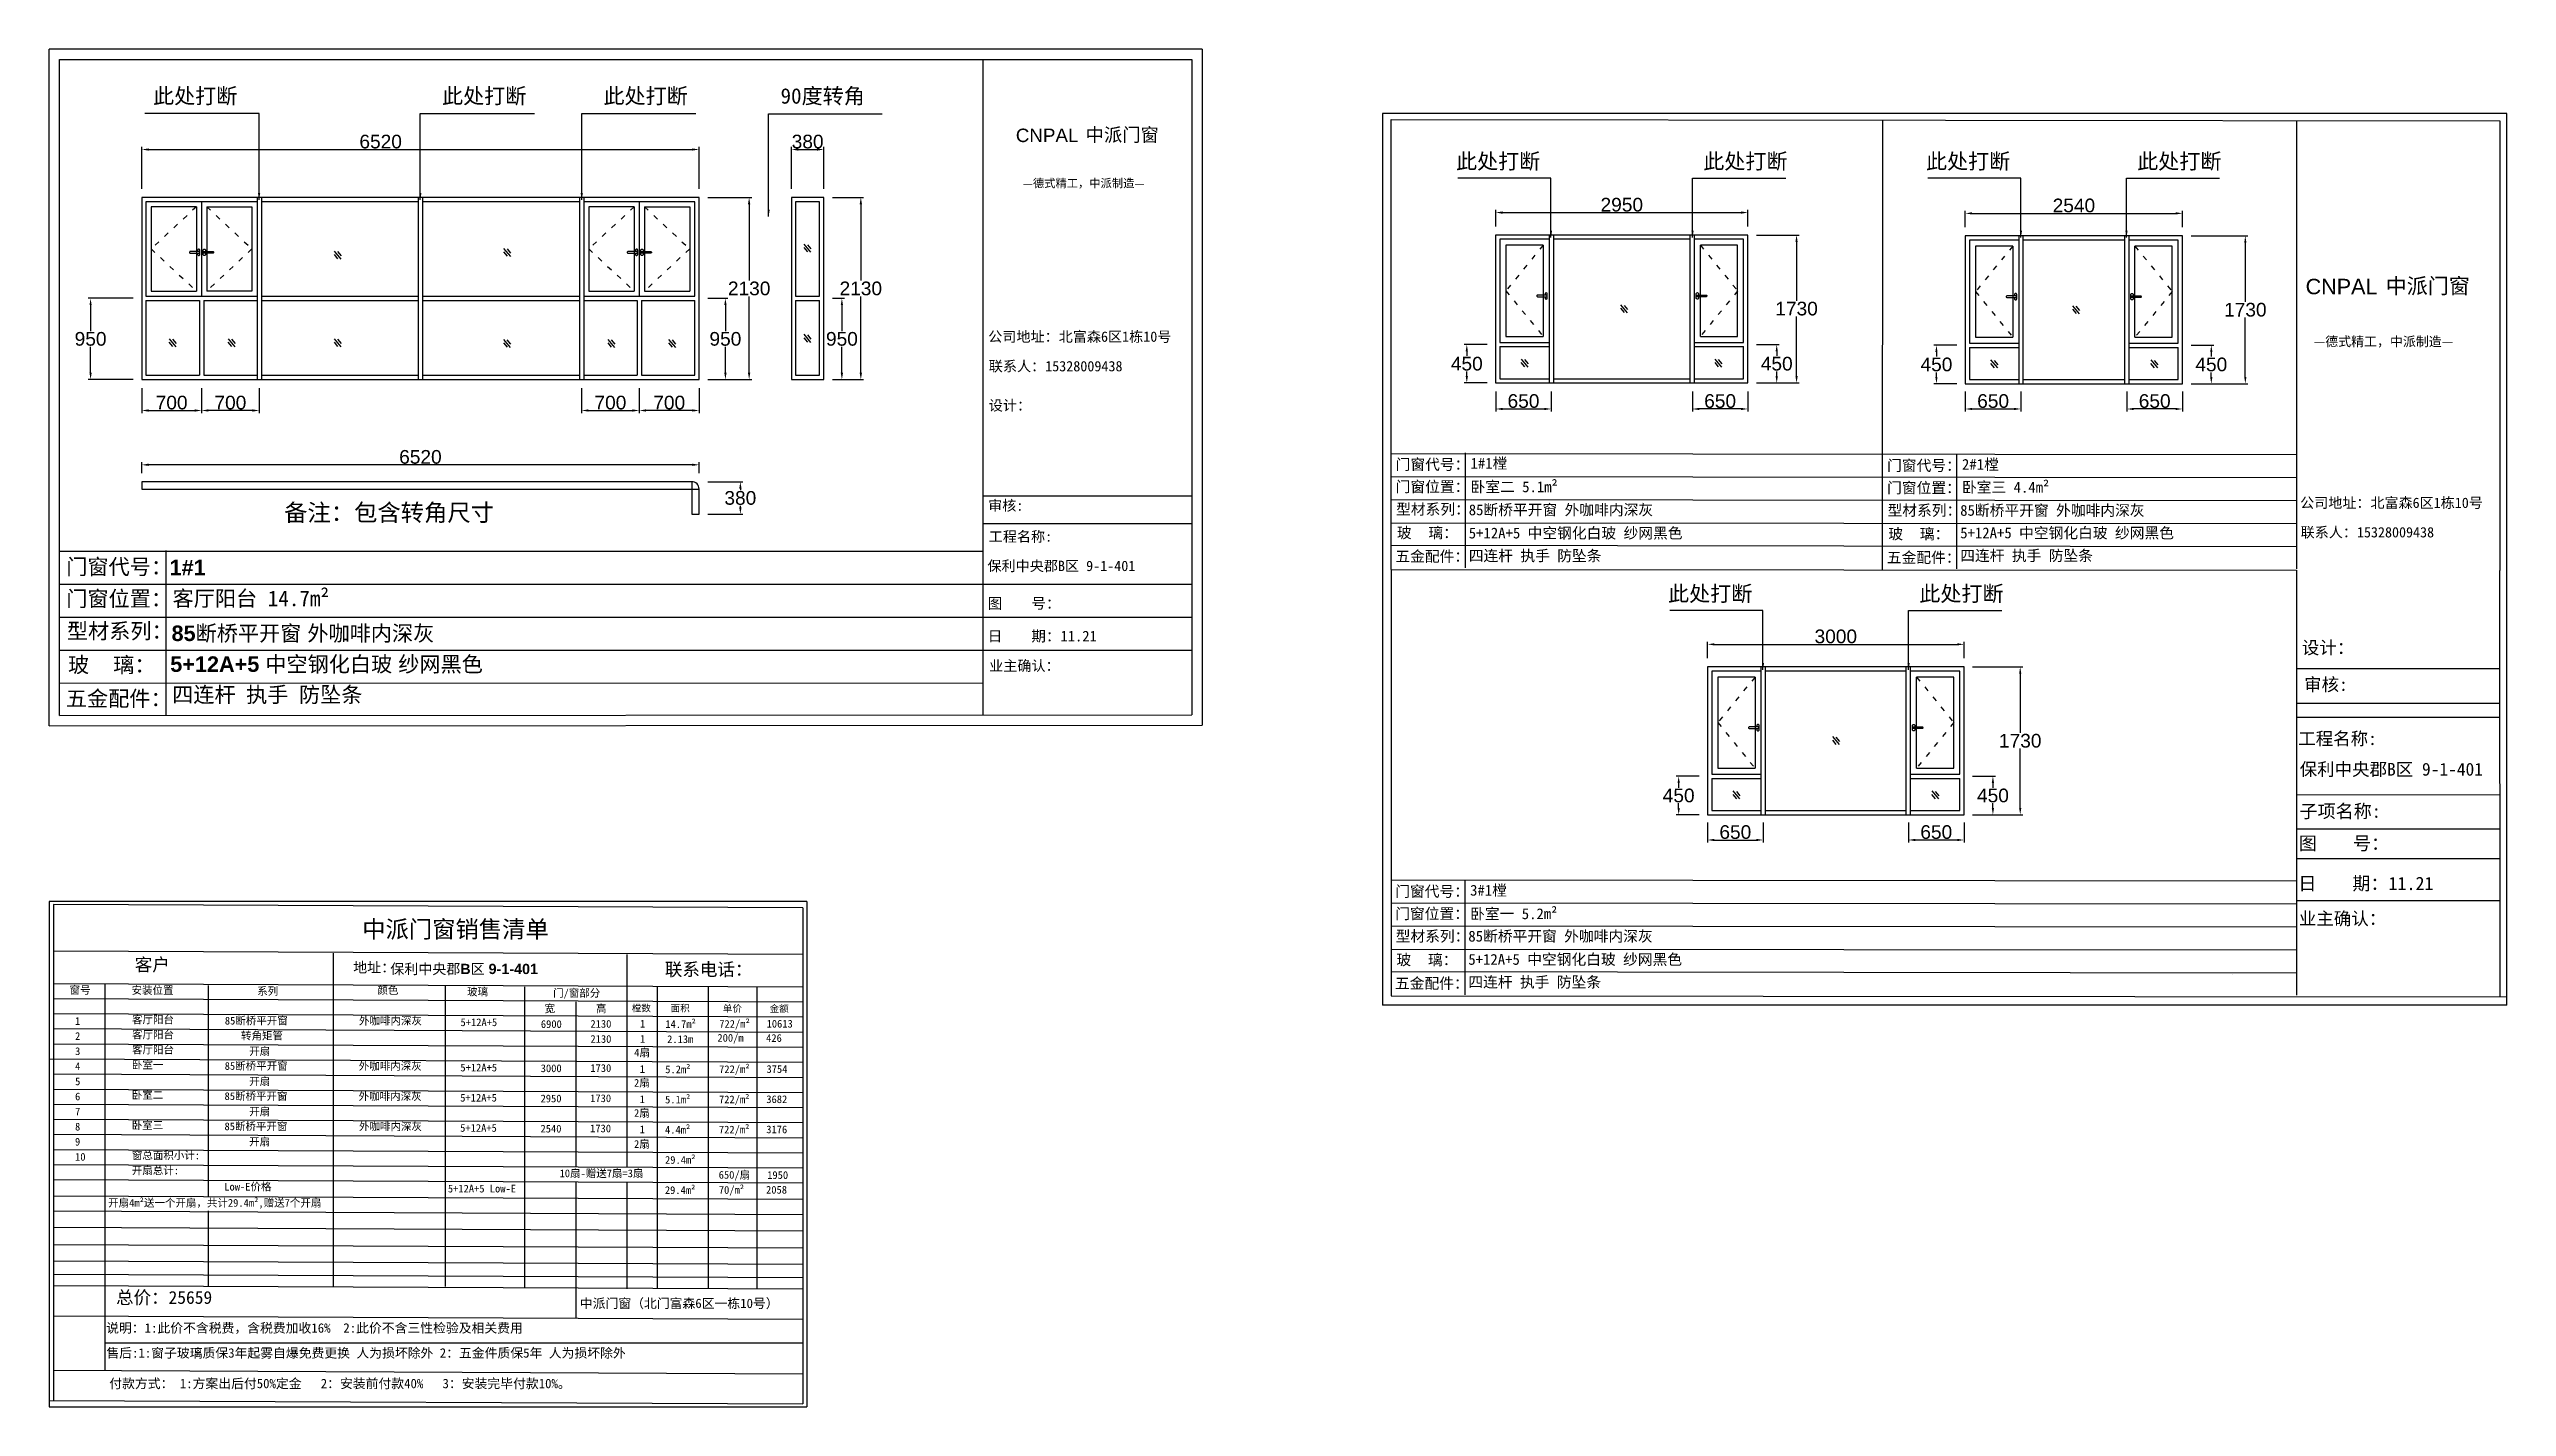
# Model space of a CAD drawing. Header units: inches. Extents: x -138455 to 599497, y -747149 to 13167.
# Drawn here: x 179709 to 208456, y -520233 to -504358 of the extents above; entities that cross this region are included whole.
import ezdxf

# ---------------------------------------------------------------- set-up
doc = ezdxf.new("R2010")
doc.units = ezdxf.units.IN
doc.header["$MEASUREMENT"] = 0
doc.header["$PDMODE"] = 35
doc.header["$PDSIZE"] = -3
doc.linetypes.add('ACAD_ISO03W100', pattern=[30, 12, -18])
doc.layers.add('0 @ 1', color=7, linetype='Continuous')
doc.styles.add('Annotative', font='arialbd.ttf')
doc.styles.add('MtXpl_', font='')
doc.styles.get("Standard").update_dxf_attribs({"font": 'arial.ttf'})
doc.styles.get('MtXpl_').set_extended_font_data('SimSun')
doc.dimstyles.get("Standard").update_dxf_attribs({"dimtxt": 80, "dimasz": 70, "dimexe": 40, "dimexo": 80, "dimgap": 0, "dimtad": 1, "dimtih": 1, "dimtoh": 1, "dimdec": 0, "dimzin": 0, "dimdsep": 46, "dimtxsty": 'Standard', "dimcen": 0.09, "dimadec": 0, "dimazin": 0, "dimtfac": 1, "dimtdec": 0, "dimtofl": 0, "dimtmove": 0, "dimatfit": 3, "dimfxl": 0, "dimtolj": 1, "dimtzin": 0, "dimarcsym": 0})

msp = doc.modelspace()

# ---------------------------------------------------------------- texts
for height, p in [(157.16, (191016.1, -505444)), (180.36, (206102.3, -507223.2))]:
    msp.add_text('CNPAL', height=height).set_placement(p)
at = {"style": 'MtXpl_'}
for s, height, p in [('中派门窗', 157.16, (191832.1, -505437.5)), ('—德式精工，中派制造—', 96.712, (191098.3, -505973.7)), ('中派门窗', 180.36, (207038.8, -507215.8)), ('公司地址：北富森6区1栋10号', 120.89, (190693.1, -507779.2)), ('—德式精工，中派制造—', 110.99, (206196.7, -507831.2)), ('联系人：15328009438', 120.89, (190699.7, -508124.8)), ('设计：', 120.89, (190699.9, -508583.6)), ('审核:', 120.89, (190692.1, -509754)), ('公司地址：北富森6区1栋10号', 120.577, (206038.2, -509721.9)), ('联系人：15328009438', 120.577, (206044.8, -510066.6)), ('工程名称:', 120.89, (190699.3, -510117)), ('保利中央郡B区 9-1-401', 120.89, (190684.5, -510460.2)), ('图    号：', 124.92, (190687.3, -510900.2)), ('日    期：11.21', 124.922, (190687.7, -511282.9)), ('设计：', 149.85, (206058.5, -511430.6)), ('业主确认：', 120.89, (190704.5, -511627.5)), ('审核:', 149.85, (206084.4, -511861)), ('工程名称:', 149.85, (206015.7, -512494.3)), ('保利中央郡B区 9-1-401', 149.846, (206033, -512852.5)), ('子项名称:', 154.84, (206031.2, -513345.2)), ('图    号：', 154.84, (206023.8, -513720.7)), ('日    期：11.21', 154.844, (206016.7, -514190.1)), ('业主确认：', 149.85, (206023.3, -514598.4))]:
    msp.add_text(s, height=height, dxfattribs=at).set_placement(p)
at = {"layer": '0 @ 1', "style": 'Annotative'}
for s, height, p in [('门窗代号：', 126.53, (195458.5, -509275.7)), ('门窗代号：', 126.53, (201206.8, -509288.9)), ('型材系列：', 126.53, (195463.8, -509799.7)), ('门窗位置：', 126.53, (195458.5, -509536.4)), ('型材系列：', 126.53, (201212.1, -509813)), ('门窗位置：', 126.53, (201206.8, -509549.6)), ('玻    璃：', 126.53, (195472.7, -510075.8)), ('玻    璃：', 126.53, (201221, -510089.1)), ('五金配件：', 126.53, (195455.4, -510350.9)), ('五金配件：', 126.53, (201203.7, -510364.2)), ('门窗代号：', 181.34, (179909.6, -510500.2)), ('1#1', 181.34, (181118, -510508.8)), ('门窗位置：', 181.34, (179909.6, -510873.7)), ('型材系列：', 181.34, (179917.2, -511251.1)), ('85断桥平开窗 外咖啡内深灰', 181.335, (181141, -511278.4)), ('玻    璃：', 181.34, (179929.9, -511646.8)), ('5+12A+5 中空钢化白玻 纱网黑色', 181.335, (181125.6, -511639)), ('五金配件：', 181.34, (179905.1, -512041.1)), ('门窗代号：', 126.53, (195453.5, -514268.5)), ('门窗位置：', 126.53, (195453.5, -514529.2)), ('型材系列：', 126.53, (195458.9, -514792.5)), ('保利中央郡B区 9-1-401', 120, (183699.7, -515172.6)), ('玻    璃：', 126.53, (195467.7, -515068.7)), ('五金配件：', 126.53, (195450.4, -515343.8))]:
    msp.add_text(s, height=height, dxfattribs=at).set_placement(p)
for s, width, heights, insert, char_height, attachment_point in [('{\\fSimSun|b1|i0|c134|p2;此处打断}', 1671.847, [0], (181910.7, -504814), 180.693, 3), ('{\\fSimSun|b1|i0|c134|p2;此处打断}', 1671.847, [0], (184304.8, -504814), 180.693, 1), ('{\\fSimSun|b1|i0|c134|p2;此处打断}', 1671.847, [0], (186193, -504814), 180.693, 1), ('{\\fSimSun|b1|i0|c134|p2;90度转角}', 1671.847, [0], (188264.2, -504814), 180.693, 1), ('{\\fSimSun|b1|i0|c134|p2;此处打断}', 1378.789, [0], (196165, -505577.7), 180.693, 1), ('{\\fSimSun|b1|i0|c134|p2;此处打断}', 1378.789, [0], (200042.1, -505577.7), 180.693, 3), ('{\\fSimSun|b1|i0|c134|p2;此处打断}', 1378.789, [0], (201661.4, -505577.7), 180.693, 1), ('{\\fSimSun|b1|i0|c134|p2;此处打断}', 1378.789, [0], (205117.6, -505577.7), 180.693, 3), ('{\\fSimSun|b1|i0|c134|p2;1#1樘}', 4396.385, [0], (196334.7, -509136.2), 126.534, 1), ('{\\fSimSun|b1|i0|c134|p2;卧室二 5.1m²}', 4396.385, [0], (196334.8, -509411.3), 126.534, 1), ('{\\fSimSun|b1|i0|c134|p2;2#1樘}', 4396.385, [0], (202083, -509149.5), 126.534, 1), ('{\\fSimSun|b1|i0|c134|p2;备注：包含转角尺寸}', 4396.385, [0], (182457.5, -509675.9), 200, 1), ('{\\fSimSun|b1|i0|c134|p2;85断桥平开窗 外咖啡内深灰}', 4396.385, [0], (196313.7, -509680.9), 126.534, 1), ('{\\fSimSun|b1|i0|c134|p2;85断桥平开窗 外咖啡内深灰}', 4396.385, [0], (202062, -509687), 126.534, 1), ('{\\fSimSun|b1|i0|c134|p2;卧室三 4.4m²}', 4396.385, [0], (202083.1, -509417), 126.534, 1), ('{\\fSimSun|b1|i0|c134|p2;5+12A+5 中空钢化白玻 纱网黑色}', 4396.385, [0], (196313.8, -509952.2), 126.534, 1), ('{\\fSimSun|b1|i0|c134|p2;5+12A+5 中空钢化白玻 纱网黑色}', 4396.385, [0], (202062.1, -509950.6), 126.534, 1), ('{\\fSimSun|b1|i0|c134|p2;四连杆 执手 防坠条}', 4396.385, [175.9], (196313.9, -510217.3), 126.534, 1), ('{\\fSimSun|b1|i0|c134|p2;四连杆 执手 防坠条}', 4396.385, [175.9], (202062.1, -510215.7), 126.534, 1), ('{\\fSimSun|b1|i0|c134|p2;客厅阳台 14.7m²}', 4396.385, [0], (181153.3, -510689.5), 181.335, 1), ('{\\fSimSun|b1|i0|c134|p2;此处打断}', 1378.789, [0], (198644.8, -510633.7), 180.693, 1), ('{\\fSimSun|b1|i0|c134|p2;此处打断}', 1378.789, [0], (202569.3, -510633.7), 180.693, 3), ('{\\fSimSun|b1|i0|c134|p2;四连杆 执手 防坠条}', 7563.173, [0], (181148.2, -511814.2), 181.335, 1), ('{\\fSimSun|b1|i0|c134|p2;3#1樘}', 4396.385, [0], (196329.7, -514129.1), 126.534, 1), ('{\\fSimSun|b1|i0|c134|p2;中派门窗销售清单}', 2802.276, [0], (183370.8, -514547.5), 200, 1), ('{\\fSimSun|b1|i0|c134|p2;卧室一 5.2m²}', 4396.385, [0], (196329.8, -514404.1), 126.534, 1), ('{\\fSimSun|b1|i0|c134|p2;85断桥平开窗 外咖啡内深灰}', 4396.385, [0], (196308.7, -514666.1), 126.534, 1), ('{\\fSimSun|b1|i0|c134|p2;客户}', 485.592, [0], (180711, -514987.6), 150, 1), ('{\\fSimSun|b1|i0|c134|p2;地址：}', 3483.473, [0], (183265.5, -515034.3), 120, 1), ('{\\fSimSun|b1|i0|c134|p2;联系电话：}', 1409.924, [0], (186911.7, -515042.6), 150, 1), ('{\\fSimSun|b1|i0|c134|p2;5+12A+5 中空钢化白玻 纱网黑色}', 4396.385, [0], (196308.8, -514937.5), 126.534, 1), ('{\\fSimSun|b1|i0|c134|p2;窗号}', 485.592, [0], (179948.2, -515314.1), 90, 1), ('{\\fSimSun|b1|i0|c134|p2;安装位置}', 706.927, [0], (180673.1, -515316.5), 90, 1), ('{\\fSimSun|b1|i0|c134|p2;系列}', 485.592, [0], (182143.2, -515326.7), 90, 1), ('{\\fSimSun|b1|i0|c134|p2;颜色}', 485.592, [0], (183549.3, -515315.4), 90, 1), ('{\\fSimSun|b1|i0|c134|p2;玻璃}', 485.592, [0], (184597.6, -515334.3), 90, 1), ('{\\fSimSun|b1|i0|c134|p2;门/窗部分}', 603.897, [0], (185603.6, -515349), 90, 1), ('{\\fSimSun|b1|i0|c134|p2;四连杆 执手 防坠条}', 4396.385, [175.9], (196308.9, -515202.6), 126.534, 1), ('{\\fSimSun|b1|i0|c134|p2;1}', 485.592, [0], (180012.6, -515676.3), 90, 1), ('{\\fSimSun|b1|i0|c134|p2;客厅阳台}', 1226.654, [0], (180679.1, -515659.2), 90, 1), ('{\\fSimSun|b1|i0|c134|p2;85断桥平开窗}', 1528.495, [129], (181764.2, -515672.6), 90, 1), ('{\\fSimSun|b1|i0|c134|p2;外咖啡内深灰}', 1460.301, [0], (183333.4, -515674.2), 90, 1), ('{\\fSimSun|b1|i0|c134|p2;5+12A+5}', 1460.301, [0], (184521.1, -515691), 90, 1), ('{\\fSimSun|b1|i0|c134|p2;宽 }', 603.897, [0], (185504.8, -515531.1), 90, 1), ('{\\fSimSun|b1|i0|c134|p2;2130}', 1460.301, [0], (186040.8, -515709.8), 90, 1), ('{\\fSimSun|b1|i0|c134|p2;高 }', 603.897, [0], (186104.8, -515531.1), 90, 1), ('{\\fSimSun|b1|i0|c134|p2;樘数}', 603.897, [0], (186523.6, -515531.3), 80, 1), ('{\\fSimSun|b1|i0|c134|p2;1}', 102.542, [0], (186619.4, -515708.5), 90, 1), ('{\\fSimSun|b1|i0|c134|p2;14.7m²}', 1460.301, [0], (186917, -515712.3), 90, 1), ('{\\fSimSun|b1|i0|c134|p2;面积}', 603.897, [0], (186978, -515531.3), 80, 1), ('{\\fSimSun|b1|i0|c134|p2;722/m²}', 1460.301, [0], (187547.4, -515710.4), 90, 1), ('{\\fSimSun|b1|i0|c134|p2;单价}', 603.897, [0], (187589, -515535), 80, 1), ('{\\fSimSun|b1|i0|c134|p2;10613}', 1460.301, [0], (188101.2, -515708.4), 90, 1), ('{\\fSimSun|b1|i0|c134|p2;金额}', 603.897, [0], (188135.9, -515536.5), 80, 1), ('{\\fSimSun|b1|i0|c134|p2;2}', 485.592, [0], (180012.6, -515852.8), 90, 1), ('{\\fSimSun|b1|i0|c134|p2;客厅阳台}', 1226.654, [0], (180679.1, -515835.7), 90, 1), ('{\\fSimSun|b1|i0|c134|p2;客厅阳台}', 1226.654, [0], (180679.1, -516012.2), 90, 1), ('{\\fSimSun|b1|i0|c134|p2;转角矩管}', 1528.495, [129], (181953.5, -515849), 90, 1), ('{\\fSimSun|b1|i0|c134|p2;6900}', 1460.301, [0], (185460.7, -515712.4), 90, 1), ('{\\fSimSun|b1|i0|c134|p2;2130}', 1460.301, [0], (186040.8, -515886.3), 90, 1), ('{\\fSimSun|b1|i0|c134|p2;1}', 102.542, [0], (186619.4, -515885), 90, 1), ('{\\fSimSun|b1|i0|c134|p2;2.13m}', 1460.301, [0], (186937.5, -515888.8), 90, 1), ('{\\fSimSun|b1|i0|c134|p2;200/m}', 1460.301, [0], (187525.9, -515873.2), 90, 1), ('{\\fSimSun|b1|i0|c134|p2;426}', 1460.301, [0], (188095.2, -515875.8), 90, 1), ('{\\fSimSun|b1|i0|c134|p2;4}', 485.592, [0], (180012.6, -516205.8), 90, 1), ('{\\fSimSun|b1|i0|c134|p2;3}', 485.592, [0], (180012.6, -516029.3), 90, 1), ('{\\fSimSun|b1|i0|c134|p2;卧室一}', 1226.654, [0], (180677.5, -516188.8), 90, 1), ('{\\fSimSun|b1|i0|c134|p2;85断桥平开窗}', 1528.495, [129], (181762.6, -516202.1), 90, 1), ('{\\fSimSun|b1|i0|c134|p2;开扇}', 1528.495, [129], (182049.4, -516029.5), 90, 1), ('{\\fSimSun|b1|i0|c134|p2;外咖啡内深灰}', 1460.301, [0], (183331, -516203.8), 90, 1), ('{\\fSimSun|b1|i0|c134|p2;5+12A+5}', 1460.301, [0], (184519.5, -516220.6), 90, 1), ('{\\fSimSun|b1|i0|c134|p2;3000}', 1460.301, [0], (185459, -516229.3), 90, 1), ('{\\fSimSun|b1|i0|c134|p2;1730}', 1460.301, [0], (186039.2, -516226.7), 90, 1), ('{\\fSimSun|b1|i0|c134|p2;4扇}', 454.003, [0], (186552.1, -516046.1), 90, 1), ('{\\fSimSun|b1|i0|c134|p2;1}', 102.542, [0], (186617.8, -516238.1), 90, 1), ('{\\fSimSun|b1|i0|c134|p2;5.2m²}', 1460.301, [0], (186915.3, -516241.9), 90, 1), ('{\\fSimSun|b1|i0|c134|p2;722/m²}', 1460.301, [0], (187545.7, -516240), 90, 1), ('{\\fSimSun|b1|i0|c134|p2;3754}', 1460.301, [0], (188099.6, -516238), 90, 1), ('{\\fSimSun|b1|i0|c134|p2;5}', 485.592, [0], (180012.6, -516382.2), 90, 1), ('{\\fSimSun|b1|i0|c134|p2;6}', 485.592, [0], (180012.6, -516558.7), 90, 1), ('{\\fSimSun|b1|i0|c134|p2;卧室二}', 1226.654, [0], (180675.8, -516541.9), 90, 1), ('{\\fSimSun|b1|i0|c134|p2;85断桥平开窗}', 1528.495, [129], (181761, -516555.3), 90, 1), ('{\\fSimSun|b1|i0|c134|p2;开扇}', 1528.495, [129], (182049.4, -516382.4), 90, 1), ('{\\fSimSun|b1|i0|c134|p2;外咖啡内深灰}', 1460.301, [0], (183329.4, -516556.6), 90, 1), ('{\\fSimSun|b1|i0|c134|p2;5+12A+5}', 1460.301, [0], (184517.9, -516573.7), 90, 1), ('{\\fSimSun|b1|i0|c134|p2;2扇}', 454.003, [0], (186550.5, -516399.1), 90, 1), ('{\\fSimSun|b1|i0|c134|p2;722/m²}', 1460.301, [0], (187544.1, -516593.1), 90, 1), ('{\\fSimSun|b1|i0|c134|p2;7}', 485.592, [0], (180012.6, -516735.2), 90, 1), ('{\\fSimSun|b1|i0|c134|p2;开扇}', 1528.495, [129], (182049.4, -516735.3), 90, 1), ('{\\fSimSun|b1|i0|c134|p2;2950}', 1460.301, [0], (185457.4, -516582.4), 90, 1), ('{\\fSimSun|b1|i0|c134|p2;1730}', 1460.301, [0], (186037.5, -516579.8), 90, 1), ('{\\fSimSun|b1|i0|c134|p2;2扇}', 454.003, [0], (186550.5, -516752), 90, 1), ('{\\fSimSun|b1|i0|c134|p2;1}', 102.542, [0], (186616.2, -516591.2), 90, 1), ('{\\fSimSun|b1|i0|c134|p2;5.1m²}', 1460.301, [0], (186913.7, -516595), 90, 1), ('{\\fSimSun|b1|i0|c134|p2;3682}', 1460.301, [0], (188097.9, -516591.1), 90, 1), ('{\\fSimSun|b1|i0|c134|p2;9}', 485.592, [0], (180011.6, -517088.1), 90, 1), ('{\\fSimSun|b1|i0|c134|p2;8}', 485.592, [0], (180012.1, -516911.6), 90, 1), ('{\\fSimSun|b1|i0|c134|p2;卧室三}', 1226.654, [0], (180675, -516894.7), 90, 1), ('{\\fSimSun|b1|i0|c134|p2;85断桥平开窗}', 1528.495, [129], (181760.2, -516908), 90, 1), ('{\\fSimSun|b1|i0|c134|p2;开扇}', 1528.495, [129], (182047.8, -517088.3), 90, 1), ('{\\fSimSun|b1|i0|c134|p2;外咖啡内深灰}', 1460.301, [0], (183333.4, -516909.5), 90, 1), ('{\\fSimSun|b1|i0|c134|p2;5+12A+5}', 1460.301, [0], (184517, -516926.5), 90, 1), ('{\\fSimSun|b1|i0|c134|p2;2540}', 1460.301, [0], (185456.6, -516935.1), 90, 1), ('{\\fSimSun|b1|i0|c134|p2;1730}', 1460.301, [0], (186036.7, -516932.6), 90, 1), ('{\\fSimSun|b1|i0|c134|p2;2扇}', 454.003, [0], (186550.5, -517114.8), 90, 1), ('{\\fSimSun|b1|i0|c134|p2;1}', 102.542, [0], (186615.4, -516944), 90, 1), ('{\\fSimSun|b1|i0|c134|p2;4.4m²}', 1460.301, [0], (186912.9, -516947.8), 90, 1), ('{\\fSimSun|b1|i0|c134|p2;722/m²}', 1460.301, [0], (187543.3, -516945.9), 90, 1), ('{\\fSimSun|b1|i0|c134|p2;3176}', 1460.301, [0], (188097.1, -516943.9), 90, 1), ('{\\fSimSun|b1|i0|c134|p2;10}', 485.592, [0], (180012.6, -517264.6), 90, 1), ('{\\fSimSun|b1|i0|c134|p2;开扇总计:}', 1226.654, [0], (180676.6, -517424.1), 90, 1), ('{\\fSimSun|b1|i0|c134|p2;窗总面积小计:}', 1226.654, [0], (180676.6, -517247.7), 90, 1), ('{\\fSimSun|b1|i0|c134|p2;29.4m²}', 1460.301, [0], (186912.9, -517300.7), 90, 1), ('{\\fSimSun|b1|i0|c134|p2;Low-E价格}', 1528.495, [129], (181757.7, -517613.9), 90, 1), ('{\\fSimSun|b1|i0|c134|p2;5+12A+5 Low-E}', 1226.654, [0], (184373.5, -517636.2), 90, 1), ('{\\fSimSun|b1|i0|c134|p2;10扇-赠送7扇=3扇}', 1092.847, [0], (185679.7, -517457.6), 90, 1), ('{\\fSimSun|b1|i0|c134|p2;29.4m²}', 1460.301, [0], (186911.3, -517653.7), 90, 1), ('{\\fSimSun|b1|i0|c134|p2;650/扇}', 1460.301, [0], (187540.9, -517475.3), 90, 1), ('{\\fSimSun|b1|i0|c134|p2;70/m²}', 1460.301, [0], (187542.5, -517651.7), 90, 1), ('{\\fSimSun|b1|i0|c134|p2;2058}', 1460.301, [0], (188094.7, -517649.9), 90, 1), ('{\\fSimSun|b1|i0|c134|p2;1950}', 1460.301, [0], (188108.2, -517477.9), 90, 1), ('{\\fSimSun|b1|i0|c134|p2;开扇4m²送一个开扇，共计29.4m²,赠送7个开扇}', 3536.979, [0], (180399.9, -517802.5), 90, 1), ('{\\fSimSun|b1|i0|c134|p2;总价：25659}', 4715.707, [0], (180492.3, -518878.8), 150, 1), ('{\\fSimSun|b1|i0|c134|p2;中派门窗（北门富森6区一栋10号）}', 2734.804, [0], (185916.9, -518967.9), 110, 1), ('{\\fSimSun|b1|i0|c134|p2;说明：1:此价不含税费，含税费加收16%  2:此价不含三性检验及相关费用}', 6113.097, [0], (180375.9, -519255.6), 110, 1), ('{\\fSimSun|b1|i0|c134|p2;售后:1:窗子玻璃质保3年起雾自爆免费更换 人为损坏除外 2：五金件质保5年 人为损坏除外  }', 6510.182, [0], (180378.5, -519547.8), 110, 1), ('{\\fSimSun|b1|i0|c134|p2;付款方式： 1:方案出后付50%定金   2：安装前付款40%   3：安装完毕付款10%。}', 7146.186, [0], (180412.4, -519905), 110, 1)]:
    msp.add_mtext_dynamic_manual_height_columns(s, width=width, gutter_width=903.5, heights=heights, dxfattribs=dict(at, insert=insert, char_height=char_height, attachment_point=attachment_point))

# ---------------------------------------------------------------- blocks, each defined once
blk = doc.blocks.new('123as')
at = {"color": 0}
for p, q in [((90189, 51387), (90252, 51462)), ((90194, 51330), (90312, 51470)), ((90251, 51335), (90314, 51410))]:
    blk.add_line(p, q, dxfattribs=at)
blk = doc.blocks.new('*D2278')
at = {"color": 0, "lineweight": -2, "transparency": 16777216}
for p, q in [((199107, -511480), (199107, -511287)), ((199187, -511317), (202027, -511317)), ((202107, -511480), (202107, -511287))]:
    blk.add_line(p, q, dxfattribs=at)
at = {"color": 0, "transparency": 16777216}
for points in [[(199187, -511304), (199187, -511330), (199107, -511317)], [(202027, -511304), (202027, -511330), (202107, -511317)]]:
    blk.add_solid(points, dxfattribs=at)
at = {"layer": 'Defpoints', "color": 0, "transparency": 16777216}
for p in [(202107, -511317), (199107, -511580), (202107, -511580)]:
    blk.add_point(p, dxfattribs=at)
at = {"color": 0, "transparency": 16777216, "insert": (200607, -511225), "char_height": 160, "attachment_point": 5}
blk.add_mtext('\\A1;3000', dxfattribs=at)
blk = doc.blocks.new('*D2279')
at = {"color": 0, "lineweight": -2, "transparency": 16777216}
for p, q in [((202207, -511580), (202794, -511580)), ((202764, -511660), (202764, -512353)), ((202764, -513230), (202764, -512536)), ((202207, -513310), (202794, -513310))]:
    blk.add_line(p, q, dxfattribs=at)
at = {"color": 0, "transparency": 16777216}
for points in [[(202751, -511660), (202777, -511660), (202764, -511580)], [(202751, -513230), (202777, -513230), (202764, -513310)]]:
    blk.add_solid(points, dxfattribs=at)
at = {"layer": 'Defpoints', "color": 0, "transparency": 16777216}
for p in [(202107, -511580), (202107, -513310), (202764, -513310)]:
    blk.add_point(p, dxfattribs=at)
at = {"color": 0, "transparency": 16777216, "insert": (202764, -512445), "char_height": 160, "attachment_point": 5}
blk.add_mtext('\\A1;1730', dxfattribs=at)
blk = doc.blocks.new('*D2280')
at = {"color": 0, "lineweight": -2, "transparency": 16777216}
for p, q in [((196629, -506431), (196629, -506238)), ((196709, -506268), (199499, -506268)), ((199579, -506431), (199579, -506238))]:
    blk.add_line(p, q, dxfattribs=at)
at = {"color": 0, "transparency": 16777216}
for points in [[(196709, -506255), (196709, -506282), (196629, -506268)], [(199499, -506255), (199499, -506282), (199579, -506268)]]:
    blk.add_solid(points, dxfattribs=at)
at = {"layer": 'Defpoints', "color": 0, "transparency": 16777216}
for p in [(199579, -506268), (196629, -506531), (199579, -506531)]:
    blk.add_point(p, dxfattribs=at)
at = {"color": 0, "transparency": 16777216, "insert": (198104, -506177), "char_height": 160, "attachment_point": 5}
blk.add_mtext('\\A1;2950', dxfattribs=at)
blk = doc.blocks.new('*D2281')
at = {"color": 0, "lineweight": -2, "transparency": 16777216}
for p, q in [((199679, -506531), (200178, -506531)), ((200148, -506611), (200148, -507301)), ((200148, -508181), (200148, -507484)), ((199679, -508261), (200178, -508261))]:
    blk.add_line(p, q, dxfattribs=at)
at = {"color": 0, "transparency": 16777216}
for points in [[(200135, -506611), (200161, -506611), (200148, -506531)], [(200135, -508181), (200161, -508181), (200148, -508261)]]:
    blk.add_solid(points, dxfattribs=at)
at = {"layer": 'Defpoints', "color": 0, "transparency": 16777216}
for p in [(199579, -506531), (199579, -508261), (200148, -508261)]:
    blk.add_point(p, dxfattribs=at)
at = {"color": 0, "transparency": 16777216, "insert": (200148, -507392), "char_height": 160, "attachment_point": 5}
blk.add_mtext('\\A1;1730', dxfattribs=at)
blk = doc.blocks.new('*D2282')
at = {"color": 0, "lineweight": -2, "transparency": 16777216}
for p, q in [((202122, -506440), (202122, -506248)), ((202202, -506278), (204582, -506278)), ((204662, -506440), (204662, -506248))]:
    blk.add_line(p, q, dxfattribs=at)
at = {"color": 0, "transparency": 16777216}
for points in [[(202202, -506264), (202202, -506291), (202122, -506278)], [(204582, -506264), (204582, -506291), (204662, -506278)]]:
    blk.add_solid(points, dxfattribs=at)
at = {"layer": 'Defpoints', "color": 0, "transparency": 16777216}
for p in [(204662, -506278), (202122, -506540), (204662, -506540)]:
    blk.add_point(p, dxfattribs=at)
at = {"color": 0, "transparency": 16777216, "insert": (203392, -506186), "char_height": 160, "attachment_point": 5}
blk.add_mtext('\\A1;2540', dxfattribs=at)
blk = doc.blocks.new('*D2283')
at = {"color": 0, "lineweight": -2, "transparency": 16777216}
for p, q in [((204762, -506540), (205427, -506540)), ((205397, -506620), (205397, -507313)), ((205397, -508190), (205397, -507497)), ((204762, -508270), (205427, -508270))]:
    blk.add_line(p, q, dxfattribs=at)
at = {"color": 0, "transparency": 16777216}
for points in [[(205384, -506620), (205410, -506620), (205397, -506540)], [(205384, -508190), (205410, -508190), (205397, -508270)]]:
    blk.add_solid(points, dxfattribs=at)
at = {"layer": 'Defpoints', "color": 0, "transparency": 16777216}
for p in [(204662, -506540), (204662, -508270), (205397, -508270)]:
    blk.add_point(p, dxfattribs=at)
at = {"color": 0, "transparency": 16777216, "insert": (205397, -507405), "char_height": 160, "attachment_point": 5}
blk.add_mtext('\\A1;1730', dxfattribs=at)
blk = doc.blocks.new('dzcs')
blk.add_lwpolyline([(142096, -3328), (142196, -3328, 0.414214), (142206, -3318), (142206, -3318, 0.414214), (142196, -3308), (142096, -3308, 0.414214), (142086, -3318), (142086, -3318, 0.414214)], format="xyb", close=True)
blk.add_lwpolyline([(142182, -3328), (142182, -3342, 0.414214), (142196, -3355), (142196, -3355, 0.414214), (142209, -3342), (142209, -3294, 0.414214), (142196, -3280), (142196, -3280, 0.414214), (142182, -3294), (142182, -3308)], format="xyb")
blk = doc.blocks.new('*D2284')
at = {"color": 0, "lineweight": -2, "transparency": 16777216}
for p, q in [((180792, -505991), (180792, -505501)), ((180872, -505531), (187232, -505531)), ((187312, -505991), (187312, -505501))]:
    blk.add_line(p, q, dxfattribs=at)
at = {"color": 0, "transparency": 16777216}
for points in [[(180872, -505518), (180872, -505544), (180792, -505531)], [(187232, -505518), (187232, -505544), (187312, -505531)]]:
    blk.add_solid(points, dxfattribs=at)
at = {"layer": 'Defpoints', "color": 0, "transparency": 16777216}
for p in [(187312, -505531), (180792, -506091), (187312, -506091)]:
    blk.add_point(p, dxfattribs=at)
at = {"color": 0, "transparency": 16777216, "insert": (183587, -505439), "char_height": 160, "attachment_point": 5}
blk.add_mtext('\\A1;6520', dxfattribs=at)
blk = doc.blocks.new('*D2285')
at = {"color": 0, "lineweight": -2, "transparency": 16777216}
for p, q in [((187412, -506091), (187927, -506091)), ((187897, -506171), (187897, -507064)), ((187897, -508141), (187897, -507248)), ((187412, -508221), (187927, -508221))]:
    blk.add_line(p, q, dxfattribs=at)
at = {"color": 0, "transparency": 16777216}
for points in [[(187883, -506171), (187910, -506171), (187897, -506091)], [(187883, -508141), (187910, -508141), (187897, -508221)]]:
    blk.add_solid(points, dxfattribs=at)
at = {"layer": 'Defpoints', "color": 0, "transparency": 16777216}
for p in [(187312, -506091), (187312, -508221), (187897, -508221)]:
    blk.add_point(p, dxfattribs=at)
at = {"color": 0, "transparency": 16777216, "insert": (187897, -507156), "char_height": 160, "attachment_point": 5}
blk.add_mtext('\\A1;2130', dxfattribs=at)
blk = doc.blocks.new('*D2286')
at = {"color": 0, "lineweight": -2, "transparency": 16777216}
for p, q in [((180692, -507271), (180164, -507271)), ((180194, -507351), (180194, -507654)), ((180194, -508141), (180194, -507837)), ((180692, -508221), (180164, -508221))]:
    blk.add_line(p, q, dxfattribs=at)
at = {"color": 0, "transparency": 16777216}
for points in [[(180181, -507351), (180207, -507351), (180194, -507271)], [(180181, -508141), (180207, -508141), (180194, -508221)]]:
    blk.add_solid(points, dxfattribs=at)
at = {"layer": 'Defpoints', "color": 0, "transparency": 16777216}
for p in [(180792, -507271), (180194, -508221), (180792, -508221)]:
    blk.add_point(p, dxfattribs=at)
at = {"color": 0, "transparency": 16777216, "insert": (180194, -507746), "char_height": 160, "attachment_point": 5}
blk.add_mtext('\\A1;950', dxfattribs=at)
blk = doc.blocks.new('*D2287')
at = {"color": 0, "lineweight": -2, "transparency": 16777216}
for p, q in [((180792, -508321), (180792, -508613)), ((181492, -508321), (181492, -508613)), ((180872, -508583), (181412, -508583))]:
    blk.add_line(p, q, dxfattribs=at)
at = {"color": 0, "transparency": 16777216}
for points in [[(180872, -508569), (180872, -508596), (180792, -508583)], [(181412, -508569), (181412, -508596), (181492, -508583)]]:
    blk.add_solid(points, dxfattribs=at)
at = {"layer": 'Defpoints', "color": 0, "transparency": 16777216}
for p in [(180792, -508221), (181492, -508221), (181492, -508583)]:
    blk.add_point(p, dxfattribs=at)
at = {"color": 0, "transparency": 16777216, "insert": (181142, -508491), "char_height": 160, "attachment_point": 5}
blk.add_mtext('\\A1;700', dxfattribs=at)
blk = doc.blocks.new('*D2288')
at = {"color": 0, "lineweight": -2, "transparency": 16777216}
for p, q in [((187412, -507271), (187649, -507271)), ((187619, -507351), (187619, -507654)), ((187619, -508141), (187619, -507837)), ((187412, -508221), (187649, -508221))]:
    blk.add_line(p, q, dxfattribs=at)
at = {"color": 0, "transparency": 16777216}
for points in [[(187606, -507351), (187633, -507351), (187619, -507271)], [(187606, -508141), (187633, -508141), (187619, -508221)]]:
    blk.add_solid(points, dxfattribs=at)
at = {"layer": 'Defpoints', "color": 0, "transparency": 16777216}
for p in [(187312, -507271), (187312, -508221), (187619, -508221)]:
    blk.add_point(p, dxfattribs=at)
at = {"color": 0, "transparency": 16777216, "insert": (187619, -507746), "char_height": 160, "attachment_point": 5}
blk.add_mtext('\\A1;950', dxfattribs=at)
blk = doc.blocks.new('*D2289')
at = {"color": 0, "lineweight": -2, "transparency": 16777216}
for p, q in [((181492, -508321), (181492, -508613)), ((182167, -508321), (182167, -508613)), ((182087, -508583), (181572, -508583))]:
    blk.add_line(p, q, dxfattribs=at)
at = {"color": 0, "transparency": 16777216}
for points in [[(181572, -508569), (181572, -508596), (181492, -508583)], [(182087, -508569), (182087, -508596), (182167, -508583)]]:
    blk.add_solid(points, dxfattribs=at)
at = {"layer": 'Defpoints', "color": 0, "transparency": 16777216}
for p in [(181492, -508221), (182167, -508221), (181492, -508583)]:
    blk.add_point(p, dxfattribs=at)
at = {"color": 0, "transparency": 16777216, "insert": (181829, -508491), "char_height": 160, "attachment_point": 5}
blk.add_mtext('\\A1;700', dxfattribs=at)
blk = doc.blocks.new('*D2291')
at = {"color": 0, "lineweight": -2, "transparency": 16777216}
for p, q in [((186612, -508321), (186612, -508613)), ((187312, -508321), (187312, -508613)), ((187232, -508583), (186692, -508583))]:
    blk.add_line(p, q, dxfattribs=at)
at = {"color": 0, "transparency": 16777216}
for points in [[(186692, -508569), (186692, -508596), (186612, -508583)], [(187232, -508569), (187232, -508596), (187312, -508583)]]:
    blk.add_solid(points, dxfattribs=at)
at = {"layer": 'Defpoints', "color": 0, "transparency": 16777216}
for p in [(186612, -508221), (187312, -508221), (186612, -508583)]:
    blk.add_point(p, dxfattribs=at)
at = {"color": 0, "transparency": 16777216, "insert": (186962, -508491), "char_height": 160, "attachment_point": 5}
blk.add_mtext('\\A1;700', dxfattribs=at)
blk = doc.blocks.new('*D2290')
at = {"color": 0, "lineweight": -2, "transparency": 16777216}
for p, q in [((185937, -508321), (185937, -508613)), ((186612, -508321), (186612, -508613)), ((186017, -508583), (186532, -508583))]:
    blk.add_line(p, q, dxfattribs=at)
at = {"color": 0, "transparency": 16777216}
for points in [[(186017, -508569), (186017, -508596), (185937, -508583)], [(186532, -508569), (186532, -508596), (186612, -508583)]]:
    blk.add_solid(points, dxfattribs=at)
at = {"layer": 'Defpoints', "color": 0, "transparency": 16777216}
for p in [(185937, -508221), (186612, -508221), (186612, -508583)]:
    blk.add_point(p, dxfattribs=at)
at = {"color": 0, "transparency": 16777216, "insert": (186274, -508491), "char_height": 160, "attachment_point": 5}
blk.add_mtext('\\A1;700', dxfattribs=at)
blk = doc.blocks.new('*D2292')
at = {"color": 0, "lineweight": -2, "transparency": 16777216}
for p, q in [((196529, -507811), (196261, -507811)), ((196291, -507891), (196291, -507944)), ((196291, -508181), (196291, -508127)), ((196529, -508261), (196261, -508261))]:
    blk.add_line(p, q, dxfattribs=at)
at = {"color": 0, "transparency": 16777216}
for points in [[(196278, -507891), (196304, -507891), (196291, -507811)], [(196278, -508181), (196304, -508181), (196291, -508261)]]:
    blk.add_solid(points, dxfattribs=at)
at = {"layer": 'Defpoints', "color": 0, "transparency": 16777216}
for p in [(196629, -507811), (196291, -508261), (196629, -508261)]:
    blk.add_point(p, dxfattribs=at)
at = {"color": 0, "transparency": 16777216, "insert": (196291, -508036), "char_height": 160, "attachment_point": 5}
blk.add_mtext('\\A1;450', dxfattribs=at)
blk = doc.blocks.new('*D2293')
at = {"color": 0, "lineweight": -2, "transparency": 16777216}
for p, q in [((196629, -508361), (196629, -508595)), ((197279, -508361), (197279, -508595)), ((196709, -508565), (197199, -508565))]:
    blk.add_line(p, q, dxfattribs=at)
at = {"color": 0, "transparency": 16777216}
for points in [[(196709, -508552), (196709, -508578), (196629, -508565)], [(197199, -508552), (197199, -508578), (197279, -508565)]]:
    blk.add_solid(points, dxfattribs=at)
at = {"layer": 'Defpoints', "color": 0, "transparency": 16777216}
for p in [(196629, -508261), (197279, -508261), (197279, -508565)]:
    blk.add_point(p, dxfattribs=at)
at = {"color": 0, "transparency": 16777216, "insert": (196954, -508473), "char_height": 160, "attachment_point": 5}
blk.add_mtext('\\A1;650', dxfattribs=at)
blk = doc.blocks.new('*D2295')
at = {"color": 0, "lineweight": -2, "transparency": 16777216}
for p, q in [((199679, -507811), (199946, -507811)), ((199916, -507891), (199916, -507944)), ((199916, -508181), (199916, -508127)), ((199679, -508261), (199946, -508261))]:
    blk.add_line(p, q, dxfattribs=at)
at = {"color": 0, "transparency": 16777216}
for points in [[(199903, -507891), (199929, -507891), (199916, -507811)], [(199903, -508181), (199929, -508181), (199916, -508261)]]:
    blk.add_solid(points, dxfattribs=at)
at = {"layer": 'Defpoints', "color": 0, "transparency": 16777216}
for p in [(199579, -507811), (199579, -508261), (199916, -508261)]:
    blk.add_point(p, dxfattribs=at)
at = {"color": 0, "transparency": 16777216, "insert": (199916, -508036), "char_height": 160, "attachment_point": 5}
blk.add_mtext('\\A1;450', dxfattribs=at)
blk = doc.blocks.new('*D2294')
at = {"color": 0, "lineweight": -2, "transparency": 16777216}
for p, q in [((198929, -508361), (198929, -508595)), ((199579, -508361), (199579, -508595)), ((199499, -508565), (199009, -508565))]:
    blk.add_line(p, q, dxfattribs=at)
at = {"color": 0, "transparency": 16777216}
for points in [[(199009, -508552), (199009, -508578), (198929, -508565)], [(199499, -508552), (199499, -508578), (199579, -508565)]]:
    blk.add_solid(points, dxfattribs=at)
at = {"layer": 'Defpoints', "color": 0, "transparency": 16777216}
for p in [(198929, -508261), (199579, -508261), (198929, -508565)]:
    blk.add_point(p, dxfattribs=at)
at = {"color": 0, "transparency": 16777216, "insert": (199254, -508473), "char_height": 160, "attachment_point": 5}
blk.add_mtext('\\A1;650', dxfattribs=at)
blk = doc.blocks.new('*D2296')
at = {"color": 0, "lineweight": -2, "transparency": 16777216}
for p, q in [((204762, -507820), (205029, -507820)), ((204999, -507900), (204999, -507953)), ((204999, -508190), (204999, -508137)), ((204762, -508270), (205029, -508270))]:
    blk.add_line(p, q, dxfattribs=at)
at = {"color": 0, "transparency": 16777216}
for points in [[(204986, -507900), (205013, -507900), (204999, -507820)], [(204986, -508190), (205013, -508190), (204999, -508270)]]:
    blk.add_solid(points, dxfattribs=at)
at = {"layer": 'Defpoints', "color": 0, "transparency": 16777216}
for p in [(204662, -507820), (204662, -508270), (204999, -508270)]:
    blk.add_point(p, dxfattribs=at)
at = {"color": 0, "transparency": 16777216, "insert": (204999, -508045), "char_height": 160, "attachment_point": 5}
blk.add_mtext('\\A1;450', dxfattribs=at)
blk = doc.blocks.new('*D2297')
at = {"color": 0, "lineweight": -2, "transparency": 16777216}
for p, q in [((204012, -508361), (204012, -508595)), ((204662, -508361), (204662, -508595)), ((204582, -508565), (204092, -508565))]:
    blk.add_line(p, q, dxfattribs=at)
at = {"color": 0, "transparency": 16777216}
for points in [[(204092, -508552), (204092, -508578), (204012, -508565)], [(204582, -508552), (204582, -508578), (204662, -508565)]]:
    blk.add_solid(points, dxfattribs=at)
at = {"layer": 'Defpoints', "color": 0, "transparency": 16777216}
for p in [(204012, -508261), (204662, -508261), (204012, -508565)]:
    blk.add_point(p, dxfattribs=at)
at = {"color": 0, "transparency": 16777216, "insert": (204337, -508473), "char_height": 160, "attachment_point": 5}
blk.add_mtext('\\A1;650', dxfattribs=at)
blk = doc.blocks.new('*D2298')
at = {"color": 0, "lineweight": -2, "transparency": 16777216}
for p, q in [((202022, -507820), (201754, -507820)), ((201784, -507900), (201784, -507953)), ((201784, -508190), (201784, -508137)), ((202022, -508270), (201754, -508270))]:
    blk.add_line(p, q, dxfattribs=at)
at = {"color": 0, "transparency": 16777216}
for points in [[(201771, -507900), (201797, -507900), (201784, -507820)], [(201771, -508190), (201797, -508190), (201784, -508270)]]:
    blk.add_solid(points, dxfattribs=at)
at = {"layer": 'Defpoints', "color": 0, "transparency": 16777216}
for p in [(202122, -507820), (201784, -508270), (202122, -508270)]:
    blk.add_point(p, dxfattribs=at)
at = {"color": 0, "transparency": 16777216, "insert": (201784, -508045), "char_height": 160, "attachment_point": 5}
blk.add_mtext('\\A1;450', dxfattribs=at)
blk = doc.blocks.new('*D2299')
at = {"color": 0, "lineweight": -2, "transparency": 16777216}
for p, q in [((202122, -508361), (202122, -508595)), ((202772, -508361), (202772, -508595)), ((202202, -508565), (202692, -508565))]:
    blk.add_line(p, q, dxfattribs=at)
at = {"color": 0, "transparency": 16777216}
for points in [[(202202, -508552), (202202, -508578), (202122, -508565)], [(202692, -508552), (202692, -508578), (202772, -508565)]]:
    blk.add_solid(points, dxfattribs=at)
at = {"layer": 'Defpoints', "color": 0, "transparency": 16777216}
for p in [(202122, -508261), (202772, -508261), (202772, -508565)]:
    blk.add_point(p, dxfattribs=at)
at = {"color": 0, "transparency": 16777216, "insert": (202447, -508473), "char_height": 160, "attachment_point": 5}
blk.add_mtext('\\A1;650', dxfattribs=at)
blk = doc.blocks.new('*D2300')
at = {"color": 0, "lineweight": -2, "transparency": 16777216}
for p, q in [((202207, -512860), (202475, -512860)), ((202445, -512940), (202445, -512993)), ((202207, -513310), (202475, -513310)), ((202445, -513230), (202445, -513176))]:
    blk.add_line(p, q, dxfattribs=at)
at = {"color": 0, "transparency": 16777216}
for points in [[(202431, -512940), (202458, -512940), (202445, -512860)], [(202431, -513230), (202458, -513230), (202445, -513310)]]:
    blk.add_solid(points, dxfattribs=at)
at = {"layer": 'Defpoints', "color": 0, "transparency": 16777216}
for p in [(202107, -512860), (202107, -513310), (202445, -513310)]:
    blk.add_point(p, dxfattribs=at)
at = {"color": 0, "transparency": 16777216, "insert": (202445, -513085), "char_height": 160, "attachment_point": 5}
blk.add_mtext('\\A1;450', dxfattribs=at)
blk = doc.blocks.new('*D2301')
at = {"color": 0, "lineweight": -2, "transparency": 16777216}
for p, q in [((201457, -513400), (201457, -513635)), ((202107, -513400), (202107, -513635)), ((202027, -513605), (201537, -513605))]:
    blk.add_line(p, q, dxfattribs=at)
at = {"color": 0, "transparency": 16777216}
for points in [[(201537, -513591), (201537, -513618), (201457, -513605)], [(202027, -513591), (202027, -513618), (202107, -513605)]]:
    blk.add_solid(points, dxfattribs=at)
at = {"layer": 'Defpoints', "color": 0, "transparency": 16777216}
for p in [(201457, -513300), (202107, -513300), (201457, -513605)]:
    blk.add_point(p, dxfattribs=at)
at = {"color": 0, "transparency": 16777216, "insert": (201782, -513513), "char_height": 160, "attachment_point": 5}
blk.add_mtext('\\A1;650', dxfattribs=at)
blk = doc.blocks.new('*D2302')
at = {"color": 0, "lineweight": -2, "transparency": 16777216}
for p, q in [((199007, -512860), (198739, -512860)), ((198769, -512940), (198769, -512993)), ((199007, -513310), (198739, -513310)), ((198769, -513230), (198769, -513176))]:
    blk.add_line(p, q, dxfattribs=at)
at = {"color": 0, "transparency": 16777216}
for points in [[(198756, -512940), (198783, -512940), (198769, -512860)], [(198756, -513230), (198783, -513230), (198769, -513310)]]:
    blk.add_solid(points, dxfattribs=at)
at = {"layer": 'Defpoints', "color": 0, "transparency": 16777216}
for p in [(199107, -512860), (198769, -513310), (199107, -513310)]:
    blk.add_point(p, dxfattribs=at)
at = {"color": 0, "transparency": 16777216, "insert": (198769, -513085), "char_height": 160, "attachment_point": 5}
blk.add_mtext('\\A1;450', dxfattribs=at)
blk = doc.blocks.new('*D2303')
at = {"color": 0, "lineweight": -2, "transparency": 16777216}
for p, q in [((199107, -513400), (199107, -513635)), ((199757, -513400), (199757, -513635)), ((199187, -513605), (199677, -513605))]:
    blk.add_line(p, q, dxfattribs=at)
at = {"color": 0, "transparency": 16777216}
for points in [[(199187, -513591), (199187, -513618), (199107, -513605)], [(199677, -513591), (199677, -513618), (199757, -513605)]]:
    blk.add_solid(points, dxfattribs=at)
at = {"layer": 'Defpoints', "color": 0, "transparency": 16777216}
for p in [(199107, -513300), (199757, -513300), (199757, -513605)]:
    blk.add_point(p, dxfattribs=at)
at = {"color": 0, "transparency": 16777216, "insert": (199432, -513513), "char_height": 160, "attachment_point": 5}
blk.add_mtext('\\A1;650', dxfattribs=at)
blk = doc.blocks.new('*D2304')
at = {"color": 0, "lineweight": -2, "transparency": 16777216}
for p, q in [((188391, -505991), (188391, -505501)), ((188471, -505531), (188691, -505531)), ((188771, -505991), (188771, -505501))]:
    blk.add_line(p, q, dxfattribs=at)
at = {"color": 0, "transparency": 16777216}
for points in [[(188471, -505518), (188471, -505544), (188391, -505531)], [(188691, -505518), (188691, -505544), (188771, -505531)]]:
    blk.add_solid(points, dxfattribs=at)
at = {"layer": 'Defpoints', "color": 0, "transparency": 16777216}
for p in [(188771, -505531), (188391, -506091), (188771, -506091)]:
    blk.add_point(p, dxfattribs=at)
at = {"color": 0, "transparency": 16777216, "insert": (188581, -505439), "char_height": 160, "attachment_point": 5}
blk.add_mtext('\\A1;380', dxfattribs=at)
blk = doc.blocks.new('*D2305')
at = {"color": 0, "lineweight": -2, "transparency": 16777216}
for p, q in [((187412, -509416), (187824, -509416)), ((187794, -509496), (187794, -509514)), ((187412, -509796), (187824, -509796)), ((187794, -509716), (187794, -509698))]:
    blk.add_line(p, q, dxfattribs=at)
at = {"color": 0, "transparency": 16777216}
for points in [[(187781, -509496), (187808, -509496), (187794, -509416)], [(187781, -509716), (187808, -509716), (187794, -509796)]]:
    blk.add_solid(points, dxfattribs=at)
at = {"layer": 'Defpoints', "color": 0, "transparency": 16777216}
for p in [(187312, -509416), (187312, -509796), (187794, -509796)]:
    blk.add_point(p, dxfattribs=at)
at = {"color": 0, "transparency": 16777216, "insert": (187794, -509606), "char_height": 160, "attachment_point": 5}
blk.add_mtext('\\A1;380', dxfattribs=at)
blk = doc.blocks.new('*D2306')
at = {"color": 0, "lineweight": -2, "transparency": 16777216}
for p, q in [((180792, -509316), (180792, -509188)), ((187232, -509218), (180872, -509218)), ((187312, -509316), (187312, -509188))]:
    blk.add_line(p, q, dxfattribs=at)
at = {"color": 0, "transparency": 16777216}
for points in [[(180872, -509204), (180872, -509231), (180792, -509218)], [(187232, -509204), (187232, -509231), (187312, -509218)]]:
    blk.add_solid(points, dxfattribs=at)
at = {"layer": 'Defpoints', "color": 0, "transparency": 16777216}
for p in [(180792, -509218), (180792, -509416), (187312, -509416)]:
    blk.add_point(p, dxfattribs=at)
at = {"color": 0, "transparency": 16777216, "insert": (184052, -509126), "char_height": 160, "attachment_point": 5}
blk.add_mtext('\\A1;6520', dxfattribs=at)
blk = doc.blocks.new('*D2307')
at = {"color": 0, "lineweight": -2, "transparency": 16777216}
for p, q in [((188871, -506091), (189233, -506091)), ((189203, -506171), (189203, -507064)), ((189203, -508141), (189203, -507248)), ((188871, -508221), (189233, -508221))]:
    blk.add_line(p, q, dxfattribs=at)
at = {"color": 0, "transparency": 16777216}
for points in [[(189190, -506171), (189217, -506171), (189203, -506091)], [(189190, -508141), (189217, -508141), (189203, -508221)]]:
    blk.add_solid(points, dxfattribs=at)
at = {"layer": 'Defpoints', "color": 0, "transparency": 16777216}
for p in [(188771, -506091), (188771, -508221), (189203, -508221)]:
    blk.add_point(p, dxfattribs=at)
at = {"color": 0, "transparency": 16777216, "insert": (189203, -507156), "char_height": 160, "attachment_point": 5}
blk.add_mtext('\\A1;2130', dxfattribs=at)
blk = doc.blocks.new('*D2308')
at = {"color": 0, "lineweight": -2, "transparency": 16777216}
for p, q in [((188871, -507271), (189012, -507271)), ((188982, -507351), (188982, -507654)), ((188982, -508141), (188982, -507837)), ((188871, -508221), (189012, -508221))]:
    blk.add_line(p, q, dxfattribs=at)
at = {"color": 0, "transparency": 16777216}
for points in [[(188968, -507351), (188995, -507351), (188982, -507271)], [(188968, -508141), (188995, -508141), (188982, -508221)]]:
    blk.add_solid(points, dxfattribs=at)
at = {"layer": 'Defpoints', "color": 0, "transparency": 16777216}
for p in [(188771, -507271), (188771, -508221), (188982, -508221)]:
    blk.add_point(p, dxfattribs=at)
at = {"color": 0, "transparency": 16777216, "insert": (188982, -507746), "char_height": 160, "attachment_point": 5}
blk.add_mtext('\\A1;950', dxfattribs=at)

# ---------------------------------------------------------------- dimensions: what is measured, and where the dimension line sits
dim = msp.add_linear_dim(base=(187311.9, -505530.9), p1=(180791.9, -506090.8), p2=(187311.9, -506090.8), dimstyle='Standard', override={"dimtxt": 160, "dimasz": 80, "dimexe": 30, "dimexo": 100, "dimgap": 10, "dimfxl": 100})
dim.commit()
dim.dimension.update_dxf_attribs({"geometry": '*D2284', "text_midpoint": (183586.7, -505530.9), "dimtype": 160})
for base, p1, p2, picture, middle in [((188771, -505530.9), (188391, -506090.8), (188771, -506090.8), '*D2304', (188581, -505439.2)), ((199578.5, -506268.2), (196628.5, -506530.7), (199578.5, -506530.7), '*D2280', (198103.5, -506176.5)), ((204661.6, -506277.7), (202121.6, -506540.1), (204661.6, -506540.1), '*D2282', (203391.6, -506186)), ((197278.5, -508565.1), (196628.5, -508260.7), (197278.5, -508260.7), '*D2293', (196953.5, -508473.4)), ((180791.9, -509217.6), (187311.9, -509415.9), (180791.9, -509415.9), '*D2306', (184051.9, -509125.9)), ((202107, -511317.1), (199107, -511579.6), (202107, -511579.6), '*D2278', (200607, -511225.4))]:
    dim = msp.add_linear_dim(base=base, p1=p1, p2=p2, dimstyle='Standard', override={"dimtxt": 160, "dimasz": 80, "dimexe": 30, "dimexo": 100, "dimgap": 10, "dimfxl": 100})
    dim.commit()
    dim.dimension.update_dxf_attribs({"geometry": picture, "text_midpoint": middle})
for base, p1, p2, picture, middle in [((187896.6, -508220.8), (187311.9, -506090.8), (187311.9, -508220.8), '*D2285', (187896.6, -507155.8)), ((200148, -508260.7), (199578.5, -506530.7), (199578.5, -508260.7), '*D2281', (200148, -507392.3)), ((205396.9, -508270.1), (204661.6, -506540.1), (204661.6, -508270.1), '*D2283', (205396.9, -507405.1)), ((187619.2, -508220.8), (187311.9, -507270.8), (187311.9, -508220.8), '*D2288', (187619.2, -507745.8)), ((202763.9, -513309.6), (202107, -511579.6), (202107, -513309.6), '*D2279', (202763.9, -512444.6))]:
    dim = msp.add_linear_dim(base=base, p1=p1, p2=p2, angle=90, dimstyle='Standard', override={"dimtxt": 160, "dimasz": 80, "dimexe": 30, "dimexo": 100, "dimgap": 10, "dimfxl": 100})
    dim.commit()
    dim.dimension.update_dxf_attribs({"geometry": picture, "text_midpoint": middle, "dimtype": 160})
for base, p1, p2, angle, picture, middle in [((189203.3, -508220.8), (188771, -506090.8), (188771, -508220.8), 90, '*D2307', (189203.3, -507155.8)), ((180193.9, -508220.8), (180791.9, -507270.8), (180791.9, -508220.8), 90, '*D2286', (180193.9, -507745.8)), ((188981.7, -508220.8), (188771, -507270.8), (188771, -508220.8), 90, '*D2308', (188981.7, -507745.8)), ((196291, -508260.7), (196628.5, -507810.7), (196628.5, -508260.7), 90, '*D2292', (196291, -508035.7)), ((199916.1, -508260.7), (199578.5, -507810.7), (199578.5, -508260.7), 90, '*D2295', (199916.1, -508035.7)), ((201784.1, -508270.1), (202121.6, -507820.1), (202121.6, -508270.1), 90, '*D2298', (201784.1, -508045.1)), ((204999.2, -508270.1), (204661.6, -507820.1), (204661.6, -508270.1), 90, '*D2296', (204999.2, -508045.1)), ((198928.5, -508565.1), (199578.5, -508260.7), (198928.5, -508260.7), 180, '*D2294', (199253.5, -508473.4)), ((202771.6, -508565.1), (202121.6, -508260.7), (202771.6, -508260.7), 0, '*D2299', (202446.6, -508473.4)), ((204011.6, -508565.1), (204661.6, -508260.7), (204011.6, -508260.7), 180, '*D2297', (204336.6, -508473.4)), ((187794.4, -509795.9), (187311.9, -509415.9), (187311.9, -509795.9), 90, '*D2305', (187794.4, -509605.9)), ((198769.5, -513309.6), (199107, -512859.6), (199107, -513309.6), 90, '*D2302', (198769.5, -513084.6)), ((202444.6, -513309.6), (202107, -512859.6), (202107, -513309.6), 90, '*D2300', (202444.6, -513084.6)), ((199757, -513604.6), (199107, -513300.1), (199757, -513300.1), 0, '*D2303', (199432, -513512.9)), ((201457, -513604.6), (202107, -513300.1), (201457, -513300.1), 180, '*D2301', (201782, -513512.9))]:
    dim = msp.add_linear_dim(base=base, p1=p1, p2=p2, angle=angle, dimstyle='Standard', override={"dimtxt": 160, "dimasz": 80, "dimexe": 30, "dimexo": 100, "dimgap": 10, "dimfxl": 100})
    dim.commit()
    dim.dimension.update_dxf_attribs({"geometry": picture, "text_midpoint": middle})
for base, p1, p2, picture, middle in [((181491.9, -508582.6), (180791.9, -508220.8), (181491.9, -508220.8), '*D2287', (181141.9, -508490.9)), ((186611.9, -508582.6), (185936.8, -508220.8), (186611.9, -508220.8), '*D2290', (186274.4, -508490.9))]:
    dim = msp.add_linear_dim(base=base, p1=p1, p2=p2, text='700', dimstyle='Standard', override={"dimtxt": 160, "dimasz": 80, "dimexe": 30, "dimexo": 100, "dimgap": 10, "dimfxl": 100})
    dim.commit()
    dim.dimension.update_dxf_attribs({"geometry": picture, "text_midpoint": middle})
for base, p1, p2, picture, middle in [((181491.9, -508582.6), (182167, -508220.8), (181491.9, -508220.8), '*D2289', (181829.4, -508490.9)), ((186611.9, -508582.6), (187311.9, -508220.8), (186611.9, -508220.8), '*D2291', (186961.9, -508490.9))]:
    dim = msp.add_linear_dim(base=base, p1=p1, p2=p2, angle=180, text='700', dimstyle='Standard', override={"dimtxt": 160, "dimasz": 80, "dimexe": 30, "dimexo": 100, "dimgap": 10, "dimfxl": 100})
    dim.commit()
    dim.dimension.update_dxf_attribs({"geometry": picture, "text_midpoint": middle})

# ---------------------------------------------------------------- linework, layer by layer
for p, q in [((193196.4, -504357.6), (179709.4, -504357.6)), ((179709.4, -512270.8), (179709.4, -504357.6)), ((179830.3, -504478.1), (193075.9, -504478.1)), ((179830.3, -512149.9), (179830.3, -504478.1)), ((190630.2, -504478.1), (190630.2, -512143.5)), ((193075.9, -504478.1), (193075.9, -512143.1)), ((193196.4, -504357.6), (193196.4, -512263.9)), ((195306.9, -505109.8), (195306.9, -510543.1)), ((208455.9, -505109.8), (195306.9, -505109.8)), ((195406.8, -510443.2), (195406.9, -505180.7)), ((195406.9, -505180.7), (208372, -505193.9)), ((201151.5, -510447.5), (201155.2, -505186.1)), ((205994.5, -505193.9), (205994.4, -510435.7)), ((208372, -505193.9), (208374, -510452.5)), ((208455.9, -510552.6), (208455.9, -505109.8)), ((187311.9, -506090.8), (180791.9, -506090.8)), ((180791.9, -506090.8), (180791.9, -508220.8)), ((180841.9, -506140.8), (180841.9, -507245.8)), ((182141.9, -506140.8), (180841.9, -506140.8)), ((181431.9, -506200.8), (180901.9, -506200.8)), ((180901.9, -506200.8), (180901.9, -507185.8)), ((181431.9, -506200.8), (181431.9, -507185.8)), ((181491.9, -506140.8), (181491.9, -507245.8)), ((181551.9, -506200.8), (181551.9, -507185.8)), ((181551.9, -506200.8), (182081.9, -506200.8)), ((182081.9, -506200.8), (182081.9, -507185.8)), ((182141.9, -506090.8), (182141.9, -508220.8)), ((182191.9, -506090.8), (182191.9, -508220.8)), ((184026.9, -506140.8), (182191.9, -506140.8)), ((184026.9, -506090.8), (184026.9, -508220.8)), ((184076.9, -506090.8), (184076.9, -508220.8)), ((185911.9, -506140.8), (184076.9, -506140.8)), ((185911.9, -506090.8), (185911.9, -508220.8)), ((185961.9, -506090.8), (185961.9, -508220.8)), ((187261.9, -506140.8), (185961.9, -506140.8)), ((186551.9, -506200.8), (186021.9, -506200.8)), ((186021.9, -506200.8), (186021.9, -507185.8)), ((186551.9, -506200.8), (186551.9, -507185.8)), ((186611.9, -506140.8), (186611.9, -507245.8)), ((186671.9, -506200.8), (186671.9, -507185.8)), ((186671.9, -506200.8), (187201.9, -506200.8)), ((187201.9, -506200.8), (187201.9, -507185.8)), ((187261.9, -507245.8), (187261.9, -506140.8)), ((187311.9, -508220.8), (187311.9, -506090.8)), ((188391, -506090.8), (188391, -508220.8)), ((188771, -506090.8), (188391, -506090.8)), ((188771, -508220.8), (188771, -506090.8)), ((199578.5, -506530.7), (196628.5, -506530.7)), ((196628.5, -506530.7), (196628.5, -508260.7)), ((197253.5, -506580.7), (196678.5, -506580.7)), ((196678.5, -506580.7), (196678.5, -507785.7)), ((197183.5, -506650.7), (196748.5, -506650.7)), ((196748.5, -506650.7), (196748.5, -507715.7)), ((197183.5, -506650.7), (197183.5, -507715.7)), ((197253.5, -506530.7), (197253.5, -507835.7)), ((197303.5, -506530.7), (197303.5, -508260.7)), ((198903.5, -506580.7), (197303.5, -506580.7)), ((198903.5, -508260.7), (198903.5, -506530.7)), ((198953.5, -507785.7), (198953.5, -506530.7)), ((199528.5, -506580.7), (198953.5, -506580.7)), ((199023.5, -507715.7), (199023.5, -506650.7)), ((199458.5, -506650.7), (199023.5, -506650.7)), ((199458.5, -507715.7), (199458.5, -506650.7)), ((199528.5, -507785.7), (199528.5, -506580.7)), ((199578.5, -508260.7), (199578.5, -506530.7)), ((204661.6, -506540.1), (202121.6, -506540.1)), ((202121.6, -506540.1), (202121.6, -508270.1)), ((202746.6, -506590.1), (202171.6, -506590.1)), ((202171.6, -506590.1), (202171.6, -507795.1)), ((202676.6, -506660.1), (202241.6, -506660.1)), ((202241.6, -506660.1), (202241.6, -507725.1)), ((202676.6, -506660.1), (202676.6, -507725.1)), ((202746.6, -506540.1), (202746.6, -507845.1)), ((202796.6, -506540.1), (202796.6, -508270.1)), ((203986.6, -506590.1), (202796.6, -506590.1)), ((203986.6, -508270.1), (203986.6, -506540.1)), ((204036.6, -507845.1), (204036.6, -506540.1)), ((204611.6, -506590.1), (204036.6, -506590.1)), ((204106.6, -507725.1), (204106.6, -506660.1)), ((204541.6, -506660.1), (204106.6, -506660.1)), ((204541.6, -507725.1), (204541.6, -506660.1)), ((204611.6, -507795.1), (204611.6, -506590.1)), ((204661.6, -508270.1), (204661.6, -506540.1)), ((180841.9, -507245.8), (182141.9, -507245.8)), ((180841.9, -507295.8), (180841.9, -508170.8)), ((180841.9, -507295.8), (181466.9, -507295.8)), ((180901.9, -507185.8), (181431.9, -507185.8)), ((181466.9, -507295.8), (181466.9, -508170.8)), ((181516.9, -507295.8), (181516.9, -508170.8)), ((181516.9, -507295.8), (182141.9, -507295.8)), ((182081.9, -507185.8), (181551.9, -507185.8)), ((182191.9, -507245.8), (184026.9, -507245.8)), ((182191.9, -507295.8), (184026.9, -507295.8)), ((184076.9, -507245.8), (185911.9, -507245.8)), ((184076.9, -507295.8), (185911.9, -507295.8)), ((185961.9, -507245.8), (187261.9, -507245.8)), ((185961.9, -507295.8), (186586.9, -507295.8)), ((186021.9, -507185.8), (186551.9, -507185.8)), ((186586.9, -507295.8), (186586.9, -508170.8)), ((186636.9, -507295.8), (186636.9, -508170.8)), ((186636.9, -507295.8), (187261.9, -507295.8)), ((186671.9, -507185.8), (187201.9, -507185.8)), ((187261.9, -508170.8), (187261.9, -507295.8)), ((188441, -507245.8), (188721, -507245.8)), ((188441, -507295.8), (188721, -507295.8)), ((196678.5, -507785.7), (197253.5, -507785.7)), ((196678.5, -507835.7), (197253.5, -507835.7)), ((196678.5, -507835.7), (196678.5, -508210.7)), ((196748.5, -507715.7), (197183.5, -507715.7)), ((197253.5, -507835.7), (197253.5, -508260.7)), ((198953.5, -507785.7), (199528.5, -507785.7)), ((198953.5, -508260.7), (198953.5, -507785.7)), ((198953.5, -507835.7), (199528.5, -507835.7)), ((199023.5, -507715.7), (199458.5, -507715.7)), ((199528.5, -508210.7), (199528.5, -507835.7)), ((202171.6, -507795.1), (202746.6, -507795.1)), ((202171.6, -507845.1), (202746.6, -507845.1)), ((202171.6, -507845.1), (202171.6, -508220.1)), ((202241.6, -507725.1), (202676.6, -507725.1)), ((202746.6, -507845.1), (202746.6, -508270.1)), ((204036.6, -507795.1), (204611.6, -507795.1)), ((204036.6, -507845.1), (204611.6, -507845.1)), ((204036.6, -508270.1), (204036.6, -507845.1)), ((204106.6, -507725.1), (204541.6, -507725.1)), ((204611.6, -508220.1), (204611.6, -507845.1)), ((180791.9, -508220.8), (187311.9, -508220.8)), ((180841.9, -508170.8), (181466.9, -508170.8)), ((181516.9, -508170.8), (182141.9, -508170.8)), ((182191.9, -508170.8), (184026.9, -508170.8)), ((184076.9, -508170.8), (185911.9, -508170.8)), ((185961.9, -508170.8), (186586.9, -508170.8)), ((186636.9, -508170.8), (187261.9, -508170.8)), ((188391, -508220.8), (188771, -508220.8)), ((196678.5, -508210.7), (197253.5, -508210.7)), ((197303.5, -508210.7), (198903.5, -508210.7)), ((198953.5, -508210.7), (199528.5, -508210.7)), ((202171.6, -508220.1), (202746.6, -508220.1)), ((202796.6, -508220.1), (203986.6, -508220.1)), ((204036.6, -508220.1), (204611.6, -508220.1)), ((196628.5, -508260.7), (199578.5, -508260.7)), ((202121.6, -508270.1), (204661.6, -508270.1)), ((195406.9, -509086.2), (205994.4, -509097.4)), ((196271.7, -509079.6), (196272, -510420.8)), ((202020, -509092.8), (202020.3, -510434.1)), ((195406.9, -509353.6), (205994.4, -509364.9)), ((190630.2, -509580.9), (193075.9, -509580.9)), ((195406.8, -509622.9), (205994.4, -509634.2)), ((190630.2, -509904.7), (193075.9, -509904.7)), ((195406.8, -509894.3), (205994.4, -509905.6)), ((179829.1, -510228.5), (190630.2, -510228.5)), ((181074.9, -510219.1), (181075.4, -512141.2)), ((195406.8, -510159.2), (205994.4, -510172.5)), ((195406.8, -510443.2), (205994.5, -510451.1)), ((195406.8, -510443.2), (195406.8, -515428.5)), ((205994.5, -510451.1), (205994.4, -515420.9)), ((208371.9, -510452.5), (208374, -515437.7)), ((179829.3, -510614.4), (193075.9, -510611.8)), ((195306.9, -510543.1), (195306.9, -515537.8)), ((208455.9, -515537.8), (208455.9, -510552.6)), ((179829.6, -511000.5), (193075.9, -510997.8)), ((179829.8, -511386.7), (193075.9, -511386.7)), ((202107, -511579.6), (199107, -511579.6)), ((199107, -511579.6), (199107, -513309.6)), ((199157, -511629.6), (199157, -512834.6)), ((199732, -511629.6), (199157, -511629.6)), ((199732, -511579.6), (199732, -512884.6)), ((199782, -511579.6), (199782, -513309.6)), ((201432, -511629.6), (199782, -511629.6)), ((201432, -513309.6), (201432, -511579.6)), ((201482, -512834.6), (201482, -511579.6)), ((202057, -511629.6), (201482, -511629.6)), ((202057, -512834.6), (202057, -511629.6)), ((202107, -513309.6), (202107, -511579.6)), ((205994.5, -511600.5), (208372, -511600.5)), ((179830.1, -511769.8), (190630.2, -511766.3)), ((199662, -511699.6), (199227, -511699.6)), ((199227, -511699.6), (199227, -512764.6)), ((199662, -511699.6), (199662, -512764.6)), ((201987, -511699.6), (201552, -511699.6)), ((201552, -512764.6), (201552, -511699.6)), ((201987, -512764.6), (201987, -511699.6)), ((179830.3, -512149.9), (193075.9, -512143.1)), ((205994.4, -512006.8), (208371.9, -512006.8)), ((205994.4, -512167.8), (208373.4, -512167.1)), ((179709.4, -512270.8), (193196.4, -512263.9)), ((199157, -512834.6), (199732, -512834.6)), ((199227, -512764.6), (199662, -512764.6)), ((201482, -513309.6), (201482, -512834.6)), ((201482, -512834.6), (202057, -512834.6)), ((201552, -512764.6), (201987, -512764.6)), ((199157, -512884.6), (199732, -512884.6)), ((199157, -512884.6), (199157, -513259.6)), ((199732, -512884.6), (199732, -513309.6)), ((201482, -512884.6), (202057, -512884.6)), ((202057, -513259.6), (202057, -512884.6)), ((205994.4, -513075.2), (208373.5, -513074.6)), ((199107, -513309.6), (202107, -513309.6)), ((199157, -513259.6), (199732, -513259.6)), ((199782, -513259.6), (201432, -513259.6)), ((201482, -513259.6), (202057, -513259.6)), ((205994.4, -513473.6), (208373.6, -513472.9)), ((205994.4, -513820.9), (208373.7, -513820.2)), ((195406.9, -514071.4), (205994.4, -514082.7)), ((196266.7, -514072.4), (196267.1, -515413.6)), ((179709.5, -514323.1), (179709.5, -520233)), ((188573.2, -514323.1), (179709.5, -514323.1)), ((188523.2, -514398.2), (179759.5, -514358.1)), ((179759.5, -514358.1), (179759.5, -520157.9)), ((188523.2, -514398.2), (188523.2, -520198)), ((188573.2, -514323.1), (188573.2, -520233)), ((195406.9, -514338.9), (205994.4, -514350.1)), ((205994.4, -514311.3), (208373.9, -514310.7)), ((195406.8, -514608.2), (205994.4, -514619.5)), ((188523.2, -514944.6), (179759.5, -514904.5)), ((183031.2, -514929.6), (183031.2, -517616.5)), ((186468.2, -514944.6), (186468.2, -517429.8)), ((195406.8, -514879.6), (205994.4, -514890.8)), ((179759.5, -515281.5), (188523.2, -515321.6)), ((180359.5, -515281.5), (180359.5, -516869.7)), ((181569.6, -515306.6), (181569.6, -517583.9)), ((184339.9, -515306.6), (184339.9, -518827.5)), ((185268.2, -515321.6), (185268.2, -518845.3)), ((186819.3, -515321.6), (186819.3, -518855.1)), ((187419.3, -515321.6), (187419.3, -516909.8)), ((187988.6, -515321.6), (187988.6, -518855.1)), ((195406.8, -515144.5), (205994.4, -515157.7)), ((205252, -515175), (205252.1, -515175)), ((179759.5, -515457.9), (188523.2, -515498.1)), ((179759.5, -515634.4), (188523.2, -515674.5)), ((185868.2, -515498.1), (185868.2, -517427.1)), ((208455.9, -515537.8), (195306.9, -515537.8)), ((195406.8, -515428.5), (208455.9, -515437.8)), ((179759.5, -515810.9), (188523.2, -515851)), ((179759.5, -515987.4), (188523.2, -516027.5)), ((179709.5, -516163.8), (188523.2, -516204)), ((179759.5, -516340.3), (188523.2, -516380.4)), ((179759.5, -516516.8), (188523.2, -516556.9)), ((179759.5, -516693.2), (188523.2, -516733.4)), ((179759.5, -516869.7), (188523.2, -516909.8)), ((179759.5, -517046.2), (188523.2, -517086.3)), ((180359.5, -516869.7), (180359.5, -519805.9)), ((187419.3, -516909.8), (187419.3, -518855.1)), ((179759.5, -517222.6), (188523.2, -517262.8)), ((179759.5, -517399.1), (188523.2, -517439.3)), ((179759.5, -517575.6), (188523.2, -517615.7)), ((181569.6, -517579.2), (181569.6, -517773.1)), ((183031.2, -517616.5), (183031.2, -518824.2)), ((185868.2, -517603.6), (185868.2, -518855.1)), ((186468.2, -517606.3), (186468.2, -518855.1)), ((179759.5, -517764.8), (188523.2, -517804.9)), ((179759.5, -517943), (188523.2, -517983.2)), ((181569.6, -517941.2), (181569.6, -518819.8)), ((179759.5, -518133.7), (188523.2, -518173.8)), ((179759.5, -518335.5), (188523.2, -518375.6)), ((179759.5, -518526.1), (188523.2, -518566.3)), ((179759.5, -518682), (188523.2, -518722.1)), ((179759.5, -518814.9), (188523.2, -518855.1)), ((185868.2, -518855.1), (185868.2, -519200.1)), ((179759.5, -519167.9), (188523.2, -519208)), ((180359.5, -519484.2), (188523.2, -519484.2)), ((179759.5, -519805.9), (188523.2, -519846)), ((179709.5, -520157.9), (188523.2, -520198)), ((179709.5, -520233), (188573.2, -520233))]:
    msp.add_line(p, q)
at = {"linetype": 'ACAD_ISO03W100', "ltscale": 5}
for points in [[(181431.9, -506200.8), (180901.9, -506693.3), (181431.9, -507185.8)], [(181551.9, -506200.8), (182081.9, -506693.3), (181551.9, -507185.8)], [(186551.9, -506200.8), (186021.9, -506693.3), (186551.9, -507185.8)], [(186671.9, -506200.8), (187201.9, -506693.3), (186671.9, -507185.8)], [(197183.5, -506650.7), (196748.5, -507183.2), (197183.5, -507715.7)], [(199023.5, -506650.7), (199458.5, -507183.2), (199023.5, -507715.7)], [(202676.6, -506660.1), (202241.6, -507192.6), (202676.6, -507725.1)], [(204106.6, -506660.1), (204541.6, -507192.6), (204106.6, -507725.1)], [(199662, -511699.6), (199227, -512232.1), (199662, -512764.6)], [(201552, -511699.6), (201987, -512232.1), (201552, -512764.6)]]:
    msp.add_lwpolyline(points, dxfattribs=at)
for points in [[(188721, -507245.8), (188721, -506140.8), (188441, -506140.8), (188441, -507245.8)], [(188441, -507295.8), (188441, -508170.8), (188721, -508170.8), (188721, -507295.8)], [(187226.9, -509415.9), (180791.9, -509415.9), (180791.9, -509500.9), (187311.9, -509500.9)]]:
    msp.add_lwpolyline(points)
msp.add_lwpolyline([(187226.9, -509795.9), (187311.9, -509795.9), (187311.9, -509500.9, 0.4142136), (187226.9, -509415.9), (187226.9, -509415.9)], format="xyb", close=True)

# ---------------------------------------------------------------- block references
for p in [(39264.1, -503415.8), (44384.1, -503415.8), (55023.9, -503924.8), (60513.8, -503934.2), (57500.9, -508973.6)]:
    msp.add_blockref('dzcs', p)
at = {"xscale": -1}
for p in [(323719.6, -503415.8), (328839.6, -503415.8), (341183.5, -503924.8), (346267.1, -503934.2), (343713.1, -508973.6)]:
    msp.add_blockref('dzcs', p, dxfattribs=at)
at = {"xscale": -0.6684526412304121, "yscale": 0.6684526412304121, "zscale": 0.6684526412304121}
for p in [(243415.8, -541124.7), (245398.3, -541093.5), (248910.8, -541043.6), (258462.9, -541753), (263749.3, -541762.4), (241485.5, -542149.9), (242174.8, -542149.9), (243415.7, -542149.9), (245397.7, -542157.7), (246616.8, -542157.7), (247328.3, -542157.7), (248910.8, -542097.3), (257298.3, -542387.9), (259564.8, -542387.9), (262791.4, -542397.3), (264663.6, -542397.3), (260941.4, -546801.8), (259776.8, -547436.8), (262101.8, -547436.8)]:
    msp.add_blockref('123as', p, dxfattribs=at)

msp.set_redraw_order([(e.dxf.handle, doc.entitydb.next_handle()) for e in msp.query("TEXT MTEXT ATTDEF DIMENSION ARC_DIMENSION")])  # texts and dimensions are drawn at this point

# ---------------------------------------------------------------- leaders
for points in [[(182164.9, -506120.7), (182164.9, -505107.9), (180829, -505107.9)], [(184050.7, -506120.7), (184050.7, -505107.9), (185386.6, -505107.9)], [(185938.9, -506120.7), (185938.9, -505107.9), (187274.8, -505107.9)], [(188124.7, -506312.4), (188124.7, -505112.4), (189452.6, -505112.4)], [(197275.7, -506559.7), (197275.7, -505865.9), (196186.2, -505865.9)], [(198931.3, -506559.7), (198931.3, -505865.9), (200020.9, -505865.9)], [(202772.2, -506559.7), (202772.2, -505865.9), (201682.7, -505865.9)], [(204006.9, -506559.7), (204006.9, -505865.9), (205096.4, -505865.9)], [(199755.5, -511615.7), (199755.5, -510921.9), (198666, -510921.9)], [(201458.5, -511615.7), (201458.5, -510921.9), (202548.1, -510921.9)]]:
    msp.add_leader(points, dimstyle='Standard', override={"dimtxt": 160, "dimasz": 80, "dimexe": 30, "dimexo": 100, "dimgap": 10, "dimtad": 0, "dimfxl": 100})

doc.saveas('drawing.dxf')
